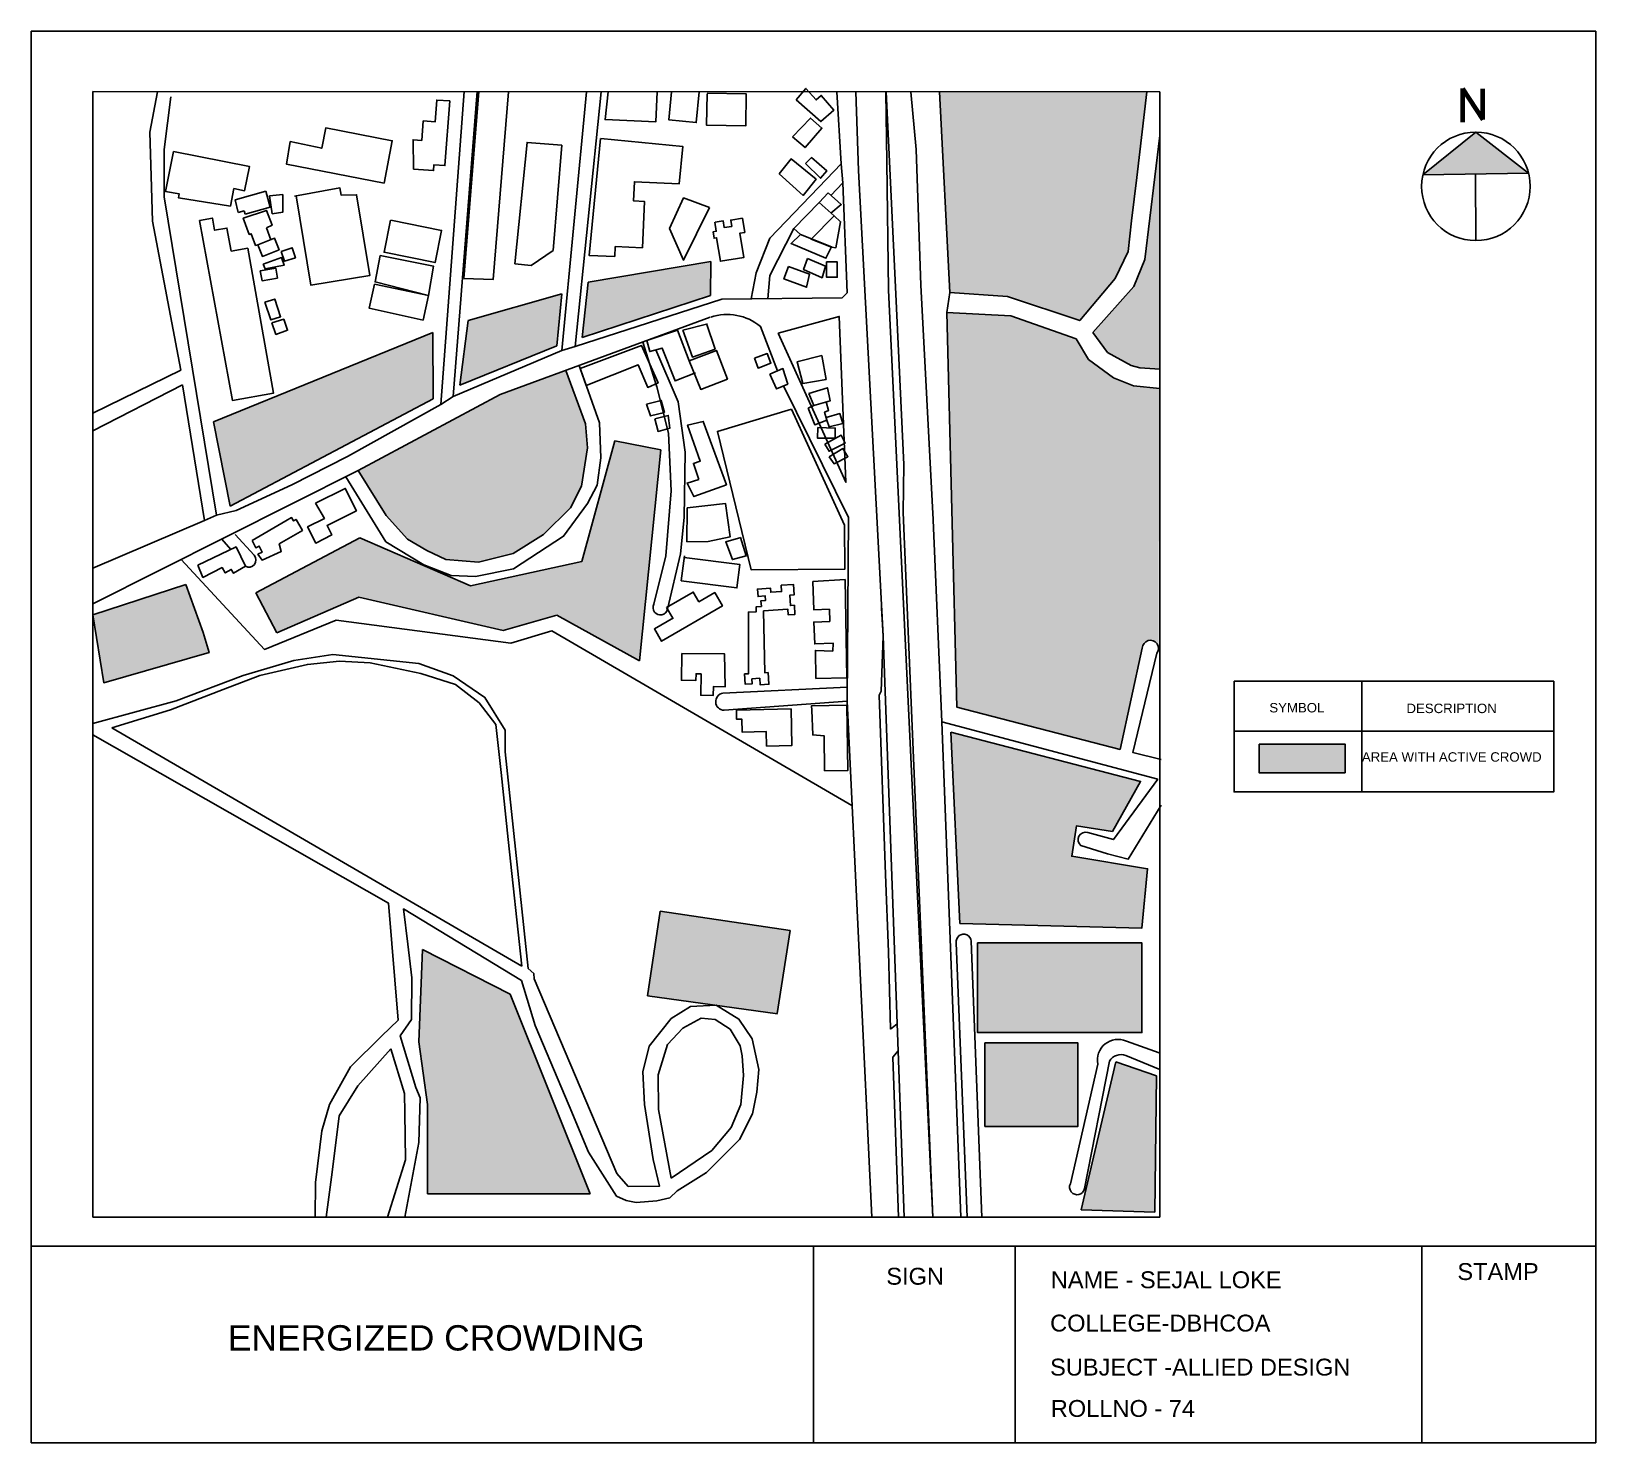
# Model space of a CAD drawing. Header units: millimetres. Extents: x -75360 to 914439, y -5036 to 71141.
# Drawn here: x 755417 to 792458, y -4866 to 28566 of the extents above; entities that cross this region are included whole.
import ezdxf

# ---------------------------------------------------------------- set-up
doc = ezdxf.new("R2010")
doc.units = ezdxf.units.MM
doc.styles.get("Standard").update_dxf_attribs({"font": 'arial.ttf'})

msp = doc.modelspace()

# ---------------------------------------------------------------- texts
at = {"attachment_point": 1}
for s, insert, char_height in [('SYMBOL', (784731, 12656), 223.8), ('DESCRIPTION', (787978, 12640), 223.85), ('AREA WITH ACTIVE CROWD', (786922, 11489), 223.85), ('SIGN', (775661, -723), 400), ('STAMP', (789183, -612), 400), ('NAME - SEJAL LOKE', (779556, -806), 400), ('COLLEGE-DBHCOA', (779540, -1832), 400), ('ENERGIZED CROWDING', (760071, -2082), 600), ('SUBJECT -ALLIED DESIGN', (779540, -2875), 400), ('ROLLNO - 74', (779556, -3854), 400)]:
    msp.add_mtext(s, dxfattribs=dict(at, insert=insert, char_height=char_height))

# ---------------------------------------------------------------- hatches: boundary and pattern name
at = {"true_color": 0xa953a0}
h = msp.add_hatch(color=215, dxfattribs=at)
h.dxf.hatch_style = 1
h.paths.add_polyline_path([(773388, 7270), (770304, 7725), (770009, 5721), (773080, 5297)])
h.paths.add_polyline_path([(766757, 5759), (764683, 6817), (764595, 4628), (764801, 3145), (764801, 1029), (768653, 1029)])
h.paths.add_polyline_path([(781713, 6971), (777822, 6971), (777822, 4849), (781713, 4849)])
h.paths.add_polyline_path([(780197, 4605), (777996, 4605), (777996, 2628), (780197, 2628)])
h.paths.add_polyline_path([(782055, 3828), (781094, 4158), (780279, 647), (782019, 598)])
h.paths.add_polyline_path([(781849, 8730), (780052, 9025), (780167, 9749), (781016, 9615), (781682, 10799), (777191, 11965), (777406, 7433), (781713, 7323)])
h.paths.add_polyline_path([(759076, 15464), (756874, 14747), (757132, 13135), (759625, 13848), (759487, 14329)])
h.paths.add_polyline_path([(768590, 18703), (768541, 19269), (768075, 20535), (766520, 19963), (763156, 18161), (763822, 17094), (764324, 16536), (764784, 16265), (765235, 16052), (766006, 15994), (766825, 16197), (767547, 16643), (768187, 17282), (768443, 17795)])
h.paths.add_polyline_path([(781511, 20168), (781040, 20361), (780448, 20795), (780156, 21280), (778610, 21829), (777098, 21904), (777335, 12559), (781197, 11557), (781723, 13956, -0.982637), (782108, 13949), (782123, 20104)])
h.paths.add_polyline_path([(781591, 25105), (781828, 27131), (776922, 27132), (777169, 22379), (778528, 22281), (780240, 21714), (781081, 22710), (781385, 23348), (781470, 24075)])
h.paths.add_polyline_path([(782139, 26098), (781779, 23159), (781525, 22523), (780548, 21434), (780897, 20960), (781460, 20652), (781661, 20591), (782139, 20562)])
at = {"true_color": 0x000000}
h = msp.add_hatch(color=18, dxfattribs=at)
h.dxf.hatch_style = 1
h.paths.add_polyline_path([(789620, 26178), (788364, 25162), (790866, 25203)])
at = {"true_color": 0xa953a0}
h = msp.add_hatch(color=215, dxfattribs=at)
h.dxf.hatch_style = 1
h.paths.add_polyline_path([(771500, 22308), (771507, 23110), (768605, 22622), (768459, 21312)])
h = msp.add_hatch(color=215, dxfattribs=at)
h.dxf.hatch_style = 1
h.paths.add_polyline_path([(764923, 21432), (759733, 19314), (760127, 17317), (764934, 19860)])
h.paths.add_polyline_path([(767979, 22346), (765764, 21715), (765567, 20187), (767862, 21115)])
h.paths.add_polyline_path([(786525, 11682), (784489, 11682), (784489, 11004), (786525, 11004)])
h = msp.add_hatch(color=215, dxfattribs=at)
h.dxf.hatch_style = 1
h.paths.add_polyline_path([(770323, 18654), (769230, 18864), (768456, 16005), (765815, 15431), (763197, 16568), (760733, 15265), (761234, 14317), (763175, 15166), (766589, 14371), (767859, 14736), (769815, 13654)])

# ---------------------------------------------------------------- linework, layer by layer
for p, q in [((756874, 27138), (782139, 27131)), ((756874, 475), (756874, 27138)), ((782139, 27131), (782139, 475)), ((774593, 25425), (774632, 24977)), ((760246, 24574), (760968, 24775)), ((760315, 24271), (760246, 24574)), ((760968, 24775), (761073, 24398)), ((760457, 24311), (760315, 24271)), ((760479, 24232), (760457, 24311)), ((761073, 24398), (760479, 24232)), ((771507, 23110), (768605, 22622)), ((771500, 22308), (771507, 23110)), ((768605, 22622), (768459, 21312)), ((767979, 22346), (765764, 21715)), ((767862, 21115), (767979, 22346)), ((768459, 21312), (771500, 22308)), ((777169, 22379), (777098, 21904)), ((765764, 21715), (765567, 20187)), ((770846, 21489), (771405, 21630)), ((759733, 19314), (764923, 21432)), ((764923, 21432), (764934, 19860)), ((765567, 20187), (767862, 21115)), ((767977, 21002), (768291, 21103)), ((758956, 20539), (756874, 19517)), ((759001, 20194), (756874, 19104)), ((764934, 19860), (760127, 17317)), ((765111, 19725), (765404, 19916)), ((773815, 19635), (773946, 19704)), ((760127, 17317), (759733, 19314)), ((769230, 18864), (768456, 16005)), ((770323, 18654), (769230, 18864)), ((769815, 13654), (770323, 18654)), ((759515, 16976), (759799, 17105)), ((759515, 16976), (756874, 15846)), ((763197, 16568), (760733, 15265)), ((765815, 15431), (763197, 16568)), ((768456, 16005), (765815, 15431)), ((760733, 15265), (761234, 14317)), ((761234, 14317), (763175, 15166)), ((763175, 15166), (766589, 14371)), ((766589, 14371), (767859, 14736)), ((767859, 14736), (769815, 13654)), ((786922, 13172), (786922, 10548)), ((783897, 11989), (791464, 11989)), ((770009, 5721), (770304, 7725)), ((770304, 7725), (773388, 7270)), ((773388, 7270), (773080, 5297)), ((764595, 4628), (764683, 6817)), ((764683, 6817), (766757, 5759)), ((766757, 5759), (768653, 1029)), ((773087, 5296), (770009, 5721)), ((764801, 3145), (764595, 4628)), ((781094, 4158), (780279, 647)), ((782055, 3828), (781094, 4158)), ((782019, 598), (782055, 3828)), ((764801, 1029), (764801, 3145)), ((768653, 1029), (764801, 1029)), ((782139, 475), (756874, 475)), ((780279, 647), (782019, 598)), ((755417, -211), (792458, -211)), ((773938, -211), (773938, -4866)), ((778709, -211), (778709, -4866)), ((788343, -211), (788343, -4866))]:
    msp.add_line(p, q)
at = {"color": 18, "lineweight": 211, "true_color": 0x000000}
for p, q in [((789301, 27210), (789301, 26411)), ((789301, 27210), (789784, 26473)), ((789784, 26473), (789784, 27204))]:
    msp.add_line(p, q, dxfattribs=at)
at = {"color": 18, "true_color": 0x000000}
for p, q in [((788364, 25162), (789620, 26178)), ((789620, 26178), (790866, 25203)), ((788364, 25162), (790866, 25203)), ((789615, 25183), (789620, 23608))]:
    msp.add_line(p, q, dxfattribs=at)
for points in [[(755417, 28566), (792458, 28566), (792458, -4866), (755417, -4866)], [(774249, 23102), (774501, 23102), (774501, 22741), (774249, 22741)], [(783897, 13172), (791464, 13172), (791464, 10548), (783897, 10548)], [(784489, 11682), (786525, 11682), (786525, 11004), (784489, 11004)], [(777822, 6971), (781713, 6971), (781713, 4849), (777822, 4849)], [(777996, 4605), (780197, 4605), (780197, 2628), (777996, 2628)]]:
    msp.add_lwpolyline(points, close=True)
for points in [[(758956, 20539), (758291, 24067), (758258, 25132), (758225, 26179), (758408, 27131)], [(765111, 19725), (765668, 27136)], [(767977, 21002), (765404, 19916), (765976, 27136)], [(766012, 27136), (765657, 22708)], [(765657, 22708), (766350, 22683), (766720, 27135)], [(767977, 21002), (768563, 27135)], [(774614, 22253), (771765, 22219), (768291, 21103), (768909, 27135)], [(769079, 27135), (769002, 26473), (770206, 26424), (770235, 27134)], [(770579, 27134), (770515, 26467), (771161, 26404), (771232, 27134)], [(771417, 27083), (771405, 26341), (772332, 26325), (772344, 27083), (771417, 27098)], [(772906, 23667), (774243, 25060), (774593, 25425), (774488, 27133)], [(773527, 26939), (773759, 27214), (773998, 26939), (774120, 27045), (774421, 26698), (774111, 26428), (773527, 26939)], [(776086, 475), (775585, 14240), (775007, 25265), (774939, 27133)], [(776765, 475), (775717, 22434), (775673, 25463), (775649, 27133)], [(775656, 27133), (775886, 22339), (776080, 18304), (776057, 17166), (776765, 475)], [(776240, 27132), (776372, 25762), (776476, 22551), (776762, 17147)], [(777169, 22379), (776922, 27132)], [(781081, 22710), (781385, 23348), (781470, 24075), (781591, 25105), (781829, 27135)], [(758564, 24641), (758562, 25480), (758562, 25768), (758720, 27017)], [(764465, 25301), (764941, 25267), (764951, 25405), (765212, 25386), (765324, 26916), (765017, 26938), (764979, 26420), (764696, 26441), (764662, 25981), (764457, 25996), (764465, 25301)], [(773442, 26069), (773737, 25812), (774138, 26273), (773866, 26510), (773442, 26069)], [(761543, 25953), (761458, 25419), (763770, 24972), (763963, 25972), (762388, 26276), (762295, 25796), (761543, 25953)], [(766869, 23055), (767255, 23016), (767777, 23376), (767978, 25867), (767157, 25934), (766869, 23055)], [(768905, 26024), (770846, 25836), (770761, 24956), (769696, 25003), (769676, 24548), (769933, 24537), (769885, 23438), (769244, 23466), (769233, 23232), (768624, 23259), (768892, 26025)], [(781779, 23159), (782139, 26098)], [(758783, 25720), (760583, 25364), (760469, 24790), (760214, 24840), (760132, 24424), (758901, 24624), (758916, 24716), (758595, 24768), (758783, 25720)], [(773751, 25431), (773892, 25575), (774256, 25257), (774105, 25084), (773751, 25432)], [(773124, 25193), (773405, 25541), (774000, 25060), (773691, 24678), (773124, 25193)], [(761646, 24659), (762725, 24854), (762754, 24688), (763121, 24694), (763434, 22783), (762035, 22553), (761688, 24667)], [(774351, 24680), (774632, 24977), (774737, 22371), (774614, 22253)], [(765111, 19725), (762901, 18491), (761586, 17823), (760265, 17215), (759799, 17105), (758564, 24641)], [(761061, 24672), (761370, 24698), (761370, 24279), (761121, 24242), (761061, 24672)], [(771477, 24395), (770858, 23143), (770531, 23898), (770862, 24619), (771477, 24395)], [(774075, 24514), (774428, 24192), (773887, 23650), (773629, 23750), (773470, 23893), (774075, 24514)], [(774284, 24741), (774075, 24514)], [(774284, 24741), (774594, 24460), (774352, 24260)], [(760541, 23429), (761155, 19995), (760181, 19821), (759402, 24084), (759704, 24140), (759757, 23852), (760050, 23906), (760150, 23359), (760541, 23429)], [(760778, 23511), (760727, 23492), (760622, 23770), (760578, 23756), (760436, 24138), (760986, 24322), (761119, 23972), (760983, 23907)], [(763931, 24091), (765130, 23848), (764976, 23089), (763770, 23334), (763924, 24092)], [(771610, 24046), (771800, 24076), (771826, 23915), (772002, 23943), (771978, 24095), (772254, 24139), (772308, 23800), (772193, 23782), (772285, 23206), (771733, 23117), (771644, 23675), (771583, 23665), (771559, 23815), (771636, 23828), (771602, 24044)], [(774428, 24192), (774580, 24055), (774468, 23437), (774364, 23456), (773881, 23644), (774428, 24192)], [(760983, 23907), (761088, 23629)], [(772860, 22232), (772900, 22785), (773470, 23893)], [(773629, 23750), (774367, 23463), (774231, 23189), (773406, 23541), (773629, 23750)], [(760778, 23511), (760888, 23233), (761284, 23390), (761176, 23662), (760778, 23511)], [(761330, 23352), (761594, 23438), (761671, 23202), (761413, 23117), (761330, 23352)], [(771765, 22219), (772460, 22227), (772578, 22848), (772906, 23667)], [(760905, 23052), (760955, 22938), (761405, 23027), (761344, 23205), (760905, 23052)], [(763675, 23258), (763558, 22629), (764822, 22306), (764943, 23002), (763675, 23258)], [(773344, 22996), (773236, 22701), (773772, 22504), (773843, 22810), (773344, 22996)], [(773794, 23187), (774222, 23004), (774140, 22728), (773703, 22922), (773794, 23187)], [(780548, 21434), (781525, 22523), (781779, 23159)], [(760840, 22892), (760880, 22658), (761243, 22719), (761204, 22953), (760840, 22892)], [(777169, 22379), (778528, 22281), (780240, 21714), (781081, 22710)], [(763541, 22577), (763415, 22009), (764693, 21725), (764822, 22306), (763541, 22577)], [(760949, 22148), (761182, 22224), (761318, 21805), (761085, 21730), (760949, 22148)], [(777335, 12559), (777098, 21904), (778610, 21829), (780156, 21280), (780448, 20795), (781040, 20361), (781511, 20168), (782135, 20103)], [(771495, 21793), (766520, 19963), (763156, 18161), (756874, 15001)], [(761113, 21664), (761210, 21387), (761485, 21484), (761393, 21747), (761113, 21664)], [(770995, 20757), (771638, 21005), (771899, 20326), (771269, 20083), (770995, 20757), (770714, 21486), (769989, 21239), (770059, 20979), (770352, 21062), (770660, 20283), (771140, 20475)], [(771401, 21643), (771606, 21037), (771071, 20848), (770846, 21489)], [(773105, 21416), (774549, 21811), (774706, 17883), (773105, 21416)], [(768412, 20580), (769866, 21123), (770257, 20237), (770015, 20129), (769790, 20665), (768556, 20175), (768412, 20580)], [(780548, 21434), (780897, 20960), (781460, 20652), (781661, 20591), (782139, 20562)], [(772539, 20820), (772843, 20933), (772930, 20701), (772626, 20588), (772539, 20820)], [(773545, 20737), (774133, 20884), (774234, 20319), (773683, 20220), (773553, 20739)], [(762865, 18015), (763499, 16983), (763812, 16473), (764709, 15929), (765360, 15672), (765934, 15652), (766833, 15832), (768020, 16605), (768584, 17382), (768817, 17814), (768905, 18462), (768871, 19288), (768388, 20650)], [(768075, 20535), (768541, 19269), (768590, 18703), (768443, 17795), (768187, 17282), (767547, 16643), (766825, 16197), (766006, 15994), (765235, 16052), (764784, 16265), (764324, 16536), (763822, 17094), (763156, 18161)], [(772903, 20442), (773212, 20578), (773329, 20209), (773059, 20095), (772903, 20442)], [(759515, 16976), (759001, 20194)], [(774731, 12699), (774769, 17049), (773226, 20165)], [(773828, 19986), (774267, 20123), (774331, 19812), (773946, 19704), (773828, 19986)], [(769983, 19733), (770334, 19822), (770406, 19538), (770082, 19455), (769983, 19733)], [(773815, 19635), (773967, 19245), (774252, 19356), (774199, 19544), (774295, 19586), (774239, 19786)], [(770177, 19386), (770257, 19089), (770535, 19164), (770500, 19466), (770177, 19386)], [(771223, 17947), (770945, 17863), (771106, 17545), (771874, 17826), (771326, 19324), (770957, 19237), (771255, 18386), (771093, 18330), (771223, 17947)], [(773414, 19615), (771664, 19087), (772458, 15813), (774676, 15824), (774671, 16871), (773414, 19615)], [(774252, 19356), (774308, 19196), (774632, 19273), (774560, 19511), (774234, 19419)], [(774041, 19182), (774031, 18930), (774453, 18928), (774454, 19169), (774041, 19182)], [(774208, 18784), (774308, 18619), (774688, 18813), (774591, 19002), (774208, 18784)], [(774310, 18486), (774636, 18682), (774753, 18489), (774426, 18323), (774310, 18486)], [(762148, 17387), (762852, 17740), (763117, 17211), (762419, 16861), (762532, 16635), (762153, 16444), (761961, 16827), (762358, 17026), (762148, 17387)], [(760648, 16508), (760730, 16333), (760813, 16372), (760882, 16227), (760782, 16180), (760882, 16040), (761334, 16247), (761287, 16425), (761838, 16745), (761688, 17002), (761627, 16967), (761580, 17047), (761444, 16968), (760648, 16508)], [(770939, 16471), (771443, 16483), (771965, 16594), (771857, 17379), (770949, 17276), (770939, 16471)], [(776761, 17166), (776974, 12209)], [(759362, 15920), (760268, 16353), (760488, 15893), (760208, 15728), (760153, 15821), (760010, 15737), (759936, 15864), (759480, 15630), (759362, 15920)], [(760139, 16292), (759925, 16536)], [(772215, 16577), (771860, 16469), (772019, 16053), (772344, 16141), (772211, 16576)], [(758969, 16054), (760939, 13926), (762637, 14619), (766775, 14073), (767745, 14362), (774849, 10228)], [(770881, 16139), (770805, 15552), (772123, 15380), (772196, 15933), (770877, 16105)], [(773923, 15530), (773947, 14862), (774314, 14875), (774324, 14587), (773942, 14572), (773966, 14053), (774402, 14073), (774393, 13885), (773984, 13900), (773995, 13238), (774726, 13250), (774687, 15578), (773923, 15530)], [(759076, 15464), (759487, 14329), (759487, 14329), (759625, 13848), (757132, 13135), (756874, 14747), (759076, 15464)], [(770624, 14672), (770172, 14411), (770340, 14120), (771783, 14953), (771600, 15269), (771223, 15052), (771091, 15281), (770457, 14915)], [(772756, 14838), (773331, 14877), (773340, 14742), (773499, 14753), (773484, 14969), (773393, 14963), (773377, 15208), (773479, 15215), (773463, 15463), (773173, 15444), (773183, 15294), (772926, 15277), (772920, 15375), (772610, 15354), (772625, 15178), (772796, 15192), (772805, 15087), (772693, 15078), (772704, 14943), (772578, 14933), (772581, 14816), (772398, 14807), (772401, 13350), (772304, 13343), (772321, 13101), (772489, 13113), (772481, 13226), (772667, 13240), (772678, 13084), (772884, 13099), (772864, 13376), (772784, 13371), (772756, 14838)], [(770457, 14915), (770604, 14661)], [(775536, 12937), (775585, 14240), (775550, 14905)], [(756874, 12168), (758846, 12709), (760435, 13306), (761634, 13662), (762560, 13803), (764593, 13591), (765403, 13296), (766158, 12787), (766641, 12014), (766641, 11498), (767181, 6368), (767318, 6246), (767326, 6124), (769278, 1508), (769553, 1204), (770292, 1211), (770145, 1843), (769939, 3149), (769893, 3920), (770046, 4524), (770568, 5182), (771023, 5463), (771637, 5496), (772173, 5167), (772484, 4703), (772646, 3971), (772593, 3440), (772497, 2928), (772186, 2314), (771408, 1532), (770707, 1100), (770539, 937), (770226, 860), (769741, 826), (769501, 874), (769275, 975), (768612, 2017), (768150, 3113), (767349, 5018), (767021, 6079), (764231, 7777), (764332, 6942), (764428, 6143), (764419, 5157), (764155, 4774), (764525, 3550), (764623, 3300), (764594, 2249), (764264, 475)], [(770822, 13825), (770810, 13195), (771155, 13189), (771158, 13347), (771278, 13345)], [(771278, 13345), (771268, 12840), (771563, 12834), (771567, 13046), (771850, 13040), (771829, 13823), (770822, 13825)], [(777335, 12559), (781197, 11557), (781723, 13956)], [(782070, 13835), (781498, 11483), (782167, 11320)], [(757327, 12070), (758711, 12494), (759957, 12973), (760825, 13306), (761956, 13570), (762717, 13648), (763439, 13608), (764643, 13357), (765464, 13096), (766018, 12658), (766415, 12146), (766545, 11009), (766707, 9423), (767031, 6422)], [(773898, 12487), (773919, 11898), (774189, 11879), (774201, 11052), (774752, 11060), (774729, 12604), (773894, 12592), (773898, 12487)], [(775315, 475), (774731, 12699)], [(775758, 4930), (775713, 6758), (775646, 8595), (775494, 12844), (775536, 12937)], [(772112, 12486), (772115, 12270), (772241, 12272), (772246, 11968), (772819, 11978), (772825, 11635), (773421, 11646), (773405, 12516), (772112, 12486)], [(762135, 475), (762144, 1297), (762299, 2520), (762477, 3147), (762974, 4038), (763718, 4769), (764101, 5145), (763873, 7917), (756874, 11905)], [(757327, 12070), (767031, 6422)], [(776974, 12209), (777426, 475)], [(776974, 12209), (782093, 10848)], [(777191, 11965), (781682, 10799), (781016, 9615), (780167, 9749), (780052, 9025), (781849, 8730), (781713, 7323), (777406, 7433), (777191, 11965)], [(777668, 7013), (777924, 475)], [(770571, 1401), (770267, 3028), (770257, 3849), (770481, 4567), (770843, 4955), (771279, 5189), (771609, 5157), (771963, 4929), (772201, 4533), (772248, 4297), (772277, 3835), (772217, 3148), (771987, 2602), (771528, 2054), (770571, 1401)], [(775758, 4930), (775919, 5060)], [(763927, 4464), (763152, 3589), (762710, 2876), (762539, 1544), (762403, 475)], [(763927, 4464), (764253, 3403), (764260, 2946), (764279, 1832), (763855, 475)], [(775814, 4263), (775942, 4420)], [(775814, 4263), (775948, 475)]]:
    msp.add_lwpolyline(points)
for points in [[(773083, 20521), (772680, 21576, 0.257785), (771503, 21796, 1.046902)], [(770206, 21020), (770734, 19792), (770899, 18599), (770879, 17053), (770792, 16187), (770480, 14875, -1.121354), (770155, 14993), (770445, 16139), (770570, 17681), (770505, 19044), (770232, 20148), (769893, 21204)], [(760242, 16649), (760692, 16155, -0.844105), (760488, 15893)], [(781723, 13956, -1.357059), (782070, 13835, 1.597727)], [(774735, 13031), (771793, 12888, 0.910234), (771821, 12482), (774731, 12699)], [(782093, 10848), (781037, 9419), (780432, 9590, 0.804471), (780265, 9278), (780898, 9086), (781391, 8960), (782167, 10232)], [(777576, 475), (777319, 6978, -1.0475), (777668, 7013, -0.571225)], [(782123, 4370), (781345, 4646, 0.606709), (780669, 4101), (780019, 1270)], [(782140, 3972), (781330, 4303, 0.375622), (780943, 4171), (780357, 1154, -1.147601), (780019, 1270, -0.607742)]]:
    msp.add_lwpolyline(points, format="xyb")
msp.add_circle((789620, 24893), 1285, dxfattribs=at)

msp.set_redraw_order([(e.dxf.handle, doc.entitydb.next_handle()) for e in msp.query("TEXT MTEXT ATTDEF DIMENSION ARC_DIMENSION")])  # texts and dimensions are drawn at this point

doc.saveas('drawing.dxf')
